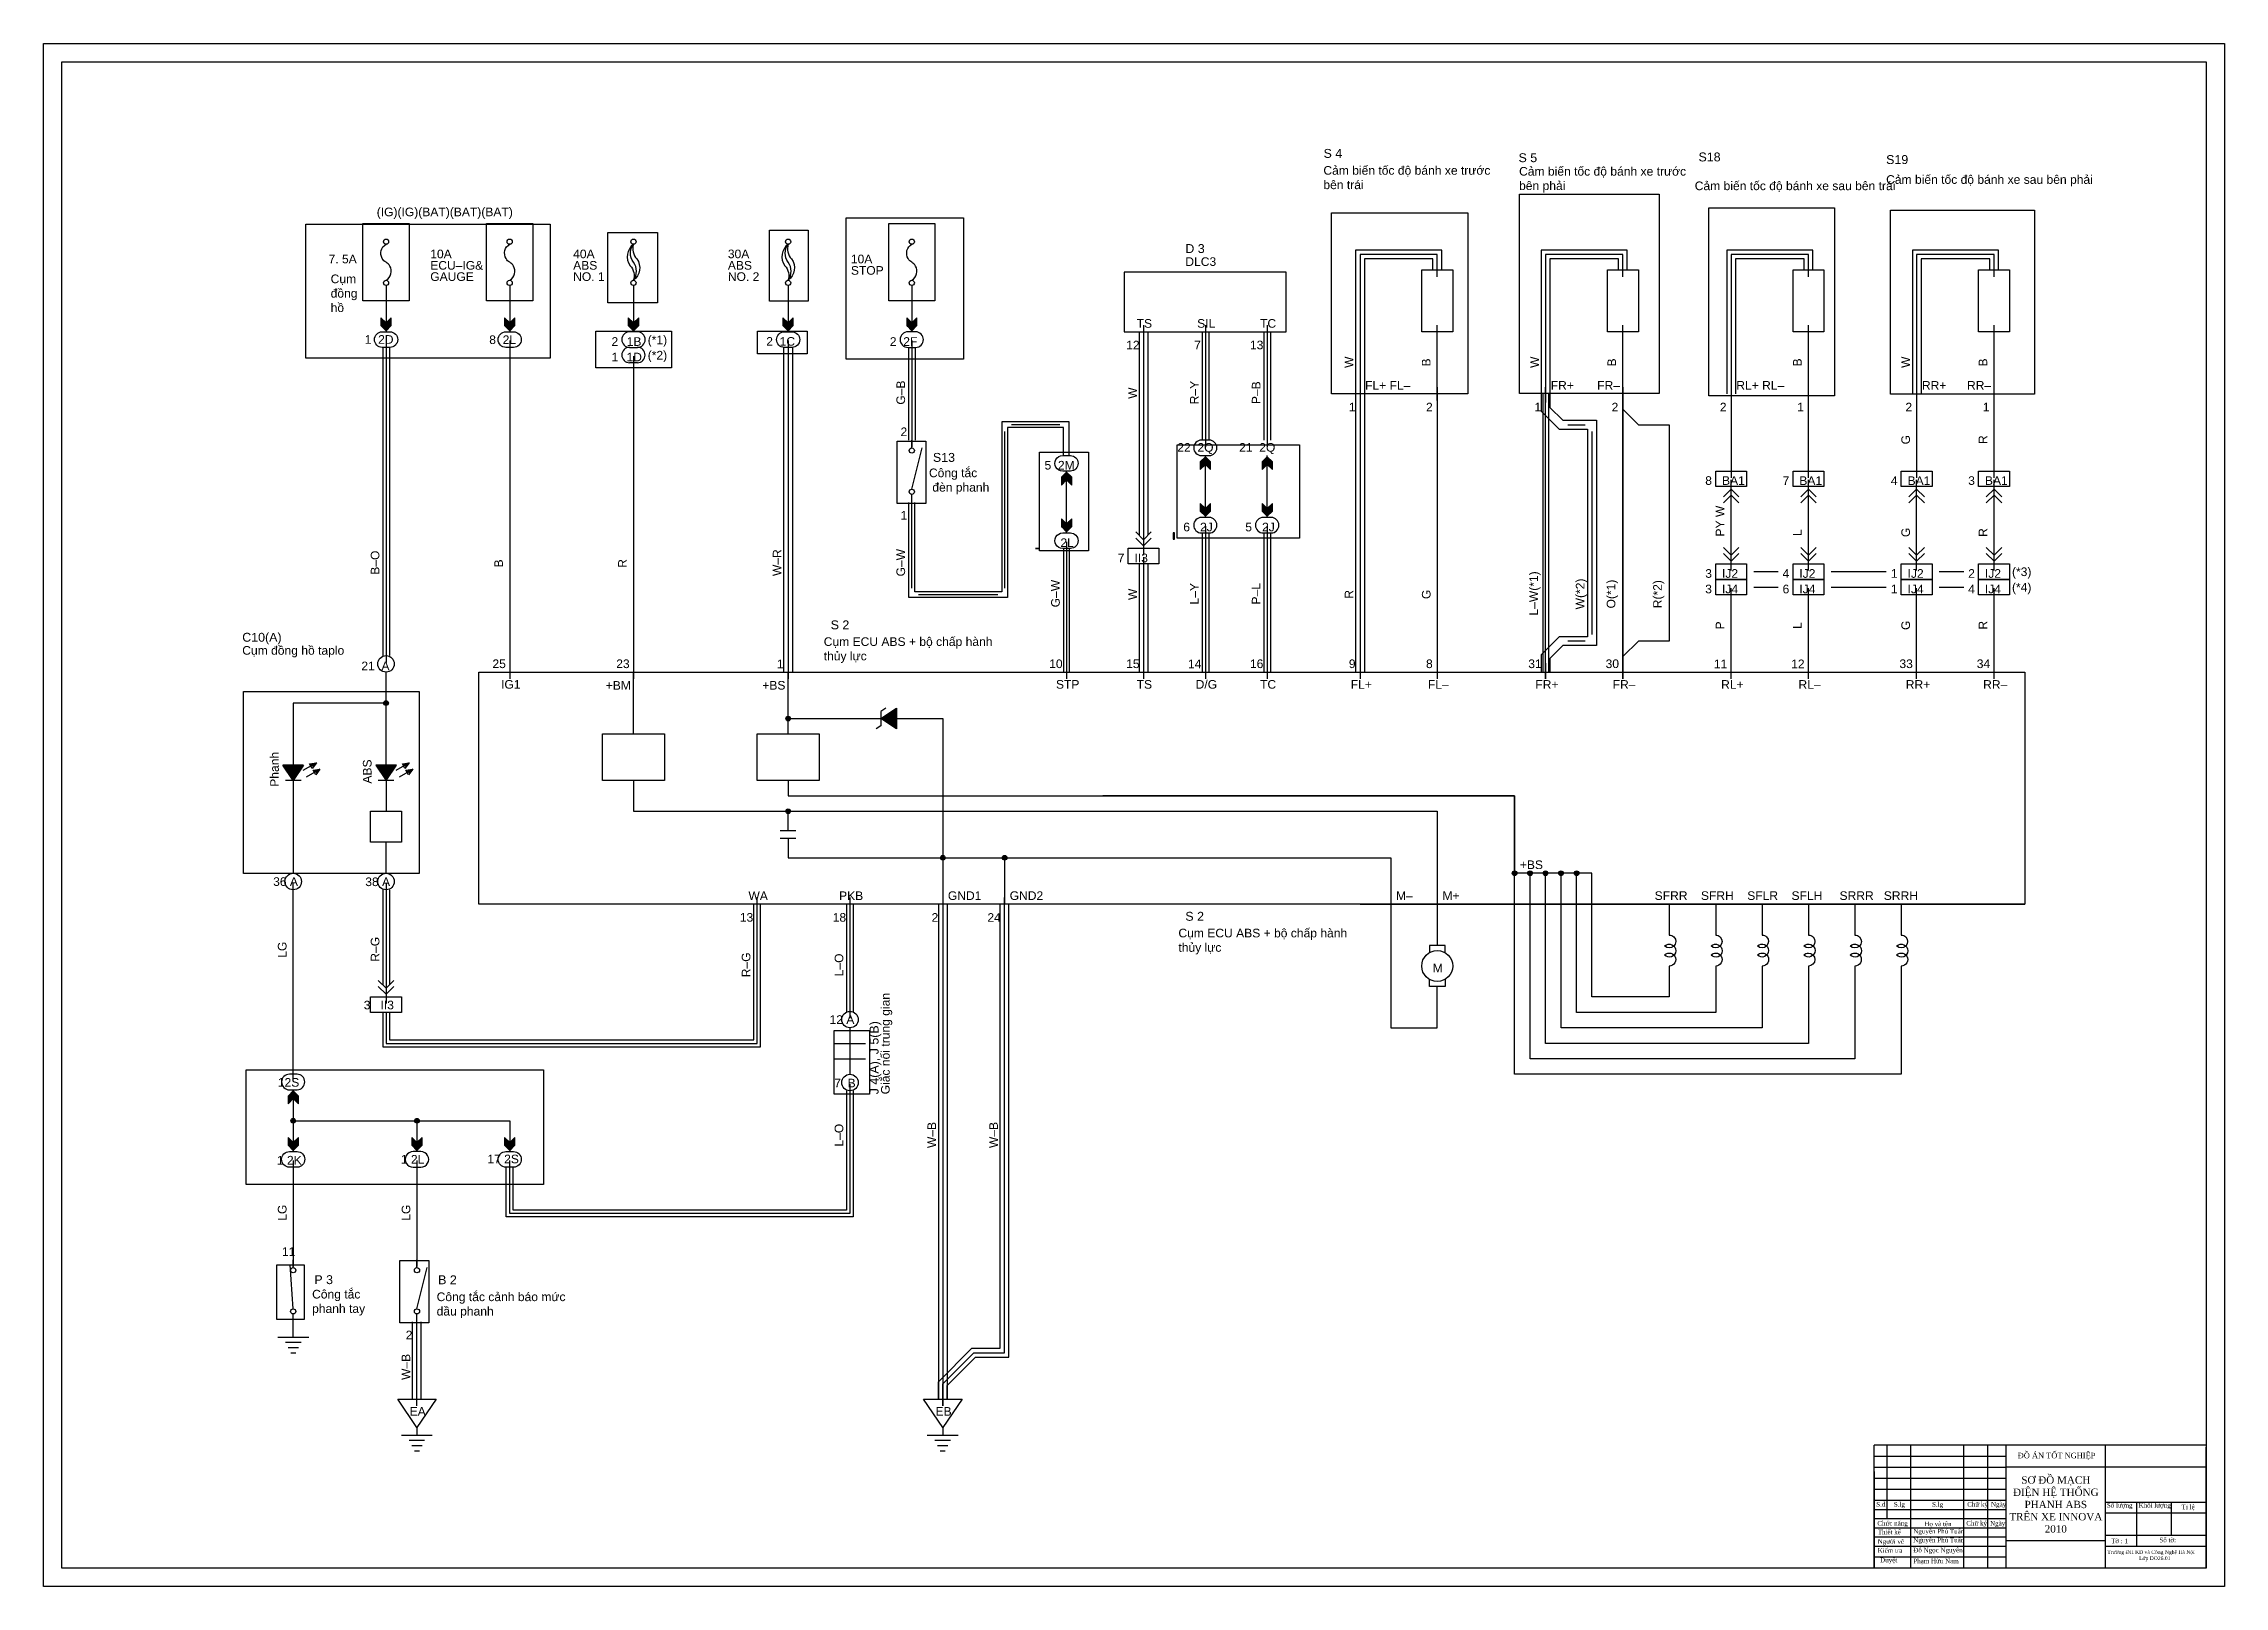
# Model space of a CAD drawing. Header units: millimetres. Extents: x 2941 to 39711, y -9887 to 8247.
# Drawn here: x 14961 to 26606, y 10 to 8247 of the extents above; entities that cross this region are included whole.
import ezdxf

# ---------------------------------------------------------------- set-up
doc = ezdxf.new("R2010")
doc.units = ezdxf.units.MM
doc.layers.add('AM_0', color=7, linetype='Continuous', lineweight=50)
doc.layers.add('PDF2_Geometry', color=7, linetype='Continuous', true_color=0x231f20)
doc.layers.add('PDF2_Text', color=7, linetype='Continuous', true_color=0x231f20)
doc.layers.add('PDF_Geometry', color=7, linetype='Continuous')
doc.layers.add('PDF_Text', color=7, linetype='Continuous')
doc.styles.add('PDF Arial', font='arial.ttf')
doc.styles.get("Standard").update_dxf_attribs({"font": 'arial.ttf'})

msp = doc.modelspace()

# ---------------------------------------------------------------- texts
at = {"layer": 'AM_0', "linetype": 'ByBlock', "lineweight": -2, "ltscale": 0.01, "attachment_point": 5}
for s, insert, char_height, width in [('{\\fTimes New Roman|b0|i0|c0|p18;ĐỒ ÁN \\fTimes New Roman|b0|i0|c163|p18;TỐT NGHIỆP}', (25710, 705), 29.38, 518.45), ('{\\fTimes New Roman|b0|i0|c0|p18;SƠ ĐỒ MẠCH ĐIỆN HỆ THỐNG PHANH ABS TRÊN XE INNOVA 2010}', (25706, 447), 39.18, 498.91)]:
    msp.add_mtext(s, dxfattribs=dict(at, insert=insert, char_height=char_height, width=width))
at = {"layer": 'AM_0', "linetype": 'ByBlock', "lineweight": -2, "ltscale": 0.01, "attachment_point": 1}
for s, width, insert, char_height in [('{\\fTimes New Roman|b0|i0|c0|p18;\\C7;S.d}', 52.43, (24747, 460), 24.48), ('{\\fTimes New Roman|b0|i0|c0|p18;\\C7;Chức năng}', 167.72, (24753, 359), 24.48), ('{\\fTimes New Roman|b0|i0|c0|p18;\\C7;S.lg}', 58.01, (24841, 460), 24.48), ('{\\fTimes New Roman|b0|i0|c0|p18;\\C7;Họ và tên}', 167.72, (25004, 356), 24.48), ('{\\fTimes New Roman|b0|i0|c0|p18;\\C7;S.lg}', 167.72, (25045, 460), 24.48), ('{\\fTimes New Roman|b0|i0|c0|p18;\\C7;Chữ ký}', 167.72, (25228, 359), 24.48), ('{\\fTimes New Roman|b0|i0|c0|p18;\\C7;Chữ ký}', 167.72, (25233, 460), 24.48), ('{\\fTimes New Roman|b0|i0|c0|p18;\\C7;Ngày}', 167.72, (25355, 359), 24.48), ('{\\fTimes New Roman|b0|i0|c0|p18;\\C7;Ngày}', 167.72, (25360, 460), 24.48), ('{\\fTimes New Roman|b0|i0|c0|p18;\\C7;Số lượng}', 167.72, (25979, 455), 24.48), ('{\\fTimes New Roman|b0|i0|c0|p18;\\C7;Khối lượng}', 167.72, (26148, 455), 24.48), ('{\\fTimes New Roman|b0|i0|c0|p18;\\C7;Tỉ lệ}', 167.72, (26378, 446), 24.48), ('{\\fTimes New Roman|b0|i0|c0|p18;\\C7;Thiết kế}', 167.72, (24755, 313), 24.48), ('{\\fTimes New Roman|b0|i0|c0|p18;\\C7;Người vẽ}', 167.72, (24755, 262), 24.48), ('{\\fTimes New Roman|b0|i0|c0|p18;\\C7;Nguyễn Phú Tuấn}', 285.88, (24945, 317), 24.48), ('{\\fTimes New Roman|b0|i0|c0|p18;\\C7;Nguyễn Phú Tuấn}', 285.88, (24945, 270), 24.48), ('{\\fTimes New Roman|b0|i0|c0|p18;\\C7;Tờ : 1}', 167.72, (26001, 265), 24.48), ('{\\fTimes New Roman|b0|i0|c0|p18;\\C7;Số tờ:}', 167.72, (26259, 270), 24.48), ('{\\fTimes New Roman|b0|i0|c0|p18;\\C7;Kiểm tra}', 167.72, (24755, 214), 24.48), ('{\\fTimes New Roman|b0|i0|c0|p18;\\C7;Duyệt}', 167.72, (24768, 163), 24.48), ('{\\fTimes New Roman|b0|i0|c0|p18;\\C7;Đỗ Ngọc Nguyên}', 285.88, (24945, 216), 24.48), ('{\\fTimes New Roman|b0|i0|c0|p18;\\C7;Phạm Hữu Nam}', 285.88, (24945, 158), 24.48), ('{\\fTimes New Roman|b0|i0|c0|p18;\\C7;Trường ĐH KD và Công Nghệ Hà Nội\\P\\pxqc;Lớp DO26.0\\fTimes New Roman|b0|i0|c163|p18;1\\H1.85758x; }', 506.83, (25981, 203), 19.59)]:
    msp.add_mtext_dynamic_manual_height_columns(s, width=width, gutter_width=122, heights=[0], dxfattribs=dict(at, insert=insert, char_height=char_height))
at = {"layer": 'PDF2_Text', "color": 7, "lineweight": -2, "ltscale": 0.01, "char_height": 46.15, "attachment_point": 7, "style": 'PDF Arial'}
for s, insert, width in [('Cảm biến tốc độ bánh xe trước bên trái', (21795, 7469), 992.44), ('Cảm biến tốc độ bánh xe trước bên phải', (22840, 7451), 905.95), ('Cảm biến tốc độ bánh xe sau bên trái', (23778, 7454), 1035.15), ('Cảm biến tốc độ bánh xe sau bên phải', (24800, 7484), 1172.29), ('Cụm ECU ABS + bộ chấp hành thủy lực', (19127, 4940), 927.69), ('Cụm ECU ABS + bộ chấp hành thủy lực', (21021, 3384), 927.69)]:
    msp.add_mtext(s, dxfattribs=dict(at, insert=insert, width=width))
at = {"layer": 'PDF2_Text', "color": 7, "lineweight": -2, "ltscale": 0.01, "attachment_point": 7, "style": 'PDF Arial'}
for s, insert, char_height in [('S 4', (21796, 7636), 47.5), ('S 5', (22837, 7613), 47.5), ('S18', (23798, 7617), 47.5), ('S19', (24800, 7603), 47.5), ('D 3', (21058, 7128), 47.5), ('DLC3', (21058, 7059), 46.1), ('TS', (20798, 6729), 46.1), ('SIL', (21121, 6729), 46.1), ('TC', (21457, 6729), 46.1), ('12', (20742, 6614), 46.1), ('7', (21105, 6614), 46.1), ('13', (21403, 6614), 46.1), ('FL+ FL–', (22018, 6399), 46.1), ('FR+', (23009, 6399), 46.1), ('FR–', (23257, 6399), 46.1), ('RL+ RL–', (24000, 6399), 46.1), ('RR+', (24991, 6399), 46.1), ('RR–', (25232, 6399), 46.1), ('1', (21931, 6283), 46.1), ('2', (22343, 6283), 46.1), ('1', (22922, 6283), 46.1), ('2', (23334, 6283), 46.1), ('2', (23912, 6283), 46.1), ('1', (24325, 6283), 46.1), ('2', (24903, 6283), 46.1), ('1', (25316, 6283), 46.1), ('22  2Q', (21015, 6055), 46.1), ('21  2Q', (21345, 6055), 46.1), ('8   BA1', (23834, 5890), 46.1), ('7   BA1', (24247, 5890), 46.1), ('4   BA1', (24825, 5890), 46.1), ('3   BA1', (25238, 5890), 46.1), ('6   2J', (21047, 5642), 46.1), ('5   2J', (21378, 5642), 46.1), ('7   II3', (20697, 5477), 46.1), ('3   IJ2', (23834, 5394), 46.1), ('3   IJ4', (23834, 5311), 46.1), ('4   IJ2', (24247, 5394), 46.1), ('6   IJ4', (24247, 5311), 46.1), ('1   IJ2', (24825, 5394), 46.1), ('1   IJ4', (24825, 5311), 46.1), ('4   IJ4', (25238, 5311), 46.1), ('2   IJ2', (25238, 5394), 46.1), ('(*3)', (25472, 5390), 46.1), ('(*4)', (25472, 5307), 46.1), ('S 2', (19164, 5119), 47.5), ('15', (20742, 4912), 46.1), ('14', (21072, 4912), 46.1), ('16', (21403, 4912), 46.1), ('9', (21931, 4912), 46.1), ('8', (22343, 4912), 46.1), ('31', (22889, 4912), 46.1), ('30', (23302, 4912), 46.1), ('11', (23880, 4912), 46.1), ('12', (24293, 4912), 46.1), ('33', (24871, 4912), 46.1), ('34', (25284, 4912), 46.1), ('TS', (20798, 4802), 46.1), ('D/G', (21113, 4802), 46.1), ('TC', (21457, 4802), 46.1), ('FL+', (21941, 4802), 46.1), ('FL–', (22353, 4802), 46.1), ('FR+', (22927, 4802), 46.1), ('FR–', (23340, 4802), 46.1), ('RL+', (23919, 4802), 46.1), ('RL–', (24332, 4802), 46.1), ('RR+', (24905, 4802), 46.1), ('RR–', (25318, 4802), 46.1), ('+BS', (22844, 3839), 46.1), ('S 2', (21058, 3563), 47.5), ('M–', (22183, 3674), 46.1), ('M+', (22431, 3674), 46.1), ('SFRR    SFRH    SFLR    SFLH', (23564, 3674), 46.15), ('SRRR   SRRH', (24551, 3674), 46.15), ('M', (22379, 3288), 46.1)]:
    msp.add_mtext(s, dxfattribs=dict(at, insert=insert, char_height=char_height))
at = {"layer": 'PDF2_Text', "color": 7, "lineweight": -2, "ltscale": 0.01, "char_height": 46.1, "attachment_point": 7, "rotation": 90, "style": 'PDF Arial'}
for s, insert in [('W', (21955, 6515)), ('B', (22367, 6523)), ('W', (22946, 6515)), ('B', (23358, 6523)), ('B', (24349, 6523)), ('W', (24927, 6515)), ('B', (25340, 6523)), ('W', (20799, 6350)), ('R–Y', (21129, 6321)), ('P–B', (21459, 6322)), ('G', (24928, 6107)), ('R', (25340, 6109)), ('PY W', (23936, 5615)), ('L', (24349, 5618)), ('G', (24928, 5612)), ('R', (25340, 5613)), ('L–Y', (21129, 5252)), ('P–L', (21459, 5252)), ('L–W(*1)', (22955, 5193)), ('W(*2)', (23203, 5226)), ('O(*1)', (23368, 5231)), ('R(*2)', (23616, 5232)), ('W', (20799, 5276)), ('R', (21955, 5283)), ('G', (22368, 5281)), ('P', (23936, 5119)), ('L', (24349, 5122)), ('G', (24928, 5116)), ('R', (25340, 5118))]:
    msp.add_mtext(s, dxfattribs=dict(at, insert=insert))
at = {"layer": 'PDF_Text', "color": 7, "lineweight": -2, "ltscale": 0.01, "attachment_point": 7, "style": 'PDF Arial'}
for s, insert, char_height in [('(IG)(IG)(BAT)(BAT)(BAT)', (16740, 7311), 46.15), ('7. 5A', (16483, 7073), 46.1), ('10A', (17026, 7100), 46.1), ('40A', (17789, 7100), 46.1), ('30A', (18615, 7100), 46.1), ('10A', (19272, 7073), 46.1), ('C{\\fArial|b0|i0|c163|p34;ụm \\Pđồng\\Phồ}', (16494, 6813), 46.15), ('GAUGE', (17026, 6979), 46.1), ('ECU–IG&', (17026, 7039), 46.1), ('ABS', (17789, 7039), 46.1), ('NO. 1', (17789, 6979), 46.1), ('ABS', (18615, 7039), 46.1), ('NO. 2', (18615, 6979), 46.1), ('STOP', (19272, 7012), 46.1), ('1  2D', (16676, 6644), 46.1), ('8  2L', (17341, 6642), 46.1), ('2', (17994, 6633), 46.1), ('1B', (18075, 6633), 46.1), ('(*1)', (18187, 6628), 46.1), ('2  1C', (18820, 6633), 46.1), ('2  2F', (19480, 6633), 46.1), ('1', (17994, 6550), 46.1), ('1D', (18074, 6550), 46.1), ('(*2)', (18187, 6546), 46.1), ('2', (19537, 6151), 46.1), ('S13', (19710, 6013), 47.5), ('5  2M', (20306, 5972), 46.1), ('1', (19537, 5705), 46.1), ('2L', (20391, 5559), 46.1), ('C10(A)', (16022, 5039), 47.5), ('21  A', (16658, 4901), 46.1), ('25', (17358, 4912), 46.1), ('23', (18019, 4912), 46.1), ('1', (18877, 4912), 46.1), ('10', (20331, 4912), 46.1), ('IG1', (17404, 4802), 46.1), ('+BM', (17963, 4797), 46.1), ('+BS', (18799, 4797), 46.1), ('STP', (20367, 4802), 46.1), ('36 A', (16187, 3749), 46.1), ('38 A', (16679, 3748), 46.1), ('WA', (18725, 3674), 46.1), ('PKB', (19209, 3674), 46.1), ('GND1', (19790, 3674), 46.1), ('GND2', (20120, 3674), 46.1), ('13', (18679, 3558), 46.1), ('18', (19175, 3558), 46.1), ('2', (19703, 3558), 46.1), ('24', (20001, 3558), 46.1), ('3   II3', (16671, 3090), 46.1), ('12 A', (19158, 3013), 46.1), ('12S', (16212, 2677), 46.1), ('7  B', (19183, 2674), 46.1), ('1 2K', (16207, 2262), 46.1), ('1 2L', (16869, 2267), 46.1), ('17 2S', (17331, 2268), 46.1), ('11', (16234, 1774), 46.1), ('P 3', (16407, 1623), 47.5), ('B 2', (17068, 1623), 47.5), ('2', (16895, 1329), 46.1), ('EA', (16916, 921), 46.1), ('EB', (19724, 921), 46.1)]:
    msp.add_mtext(s, dxfattribs=dict(at, insert=insert, char_height=char_height))
at = {"layer": 'PDF_Text', "color": 7, "lineweight": -2, "ltscale": 0.01, "attachment_point": 7, "rotation": 90, "style": 'PDF Arial'}
for s, insert, char_height in [('G–B', (19562, 6319), 46.1), ('B–O', (16755, 5411), 46.1), ('B', (17414, 5450), 46.1), ('R', (18075, 5448), 46.1), ('W–R', (18901, 5404), 46.1), ('G–W', (19562, 5402), 46.1), ('G–W', (20388, 5237), 46.1), ('ABS', (16713, 4296), 46.1), ('LG', (16259, 3366), 46.1), ('R–G', (16755, 3345), 46.1), ('R–G', (18736, 3262), 46.1), ('L–O', (19232, 3267), 46.1), ('J 4(A), J 5(B)', (19434, 2637), 47.46), ('L–O', (19232, 2358), 46.1), ('W–B', (19727, 2350), 46.1), ('W–B', (20057, 2350), 46.1), ('LG', (16259, 1962), 46.1), ('LG', (16920, 1962), 46.1), ('W–B', (16919, 1112), 46.1)]:
    msp.add_mtext(s, dxfattribs=dict(at, insert=insert, char_height=char_height))
at = {"layer": 'PDF_Text', "color": 7, "lineweight": -2, "ltscale": 0.01, "attachment_point": 7, "style": 'PDF Arial'}
for s, insert, char_height, width in [('Công tắc\\P đèn phanh', (19689, 5841), 46.1, 610.18), ('{\\fArial|b0|i0|c163|p34;Cụm đồng hồ taplo}', (16022, 4970), 46.15, 599.1), ('C{\\fArial|b0|i0|c163|p34;ông tắc\\Pphanh tay}', (16395, 1456), 46.15, 410.11), ('Công tắc cảnh báo mức dầu phanh', (17060, 1442), 46.15, 699.05)]:
    msp.add_mtext(s, dxfattribs=dict(at, insert=insert, char_height=char_height, width=width))
at = {"layer": 'PDF_Text', "color": 7, "lineweight": -2, "ltscale": 0.01, "attachment_point": 7, "rotation": 90, "style": 'PDF Arial'}
for s, insert, char_height, width in [('Phanh', (16218, 4279), 46.1, 353.44), ('Giắc nối trung gian', (19493, 2637), 46.15, 1041.1)]:
    msp.add_mtext(s, dxfattribs=dict(at, insert=insert, char_height=char_height, width=width))

# ---------------------------------------------------------------- linework, layer by layer
at = {"lineweight": -2, "ltscale": 0.01}
for p, q in [((21967, 6377), (21967, 4891)), ((22014, 6377), (22014, 4891))]:
    msp.add_line(p, q, dxfattribs=at)
at = {"color": 7, "lineweight": -2, "ltscale": 0.01}
for p, q in [((17285, 4891), (25541, 4891)), ((17285, 3652), (17285, 4891)), ((25541, 4891), (25541, 3652)), ((18937, 4313), (18937, 4230)), ((18937, 4230), (22816, 4230)), ((22816, 4230), (22816, 3817)), ((25541, 3652), (17285, 3652))]:
    msp.add_line(p, q, dxfattribs=at)
at = {"color": 0, "lineweight": -2, "ltscale": 0.01}
for points in [[(21838, 7344), (22566, 7344), (22566, 6377), (21838, 6377)], [(22842, 7443), (23588, 7443), (23588, 6379), (22842, 6379)], [(23853, 7370), (24525, 7370), (24525, 6367), (23853, 6367)], [(24824, 7357), (25593, 7357), (25593, 6375), (24824, 6375)], [(16361, 7282), (17667, 7282), (17667, 6568), (16361, 6568)], [(17975, 7238), (18239, 7238), (18239, 6863), (17975, 6863)], [(18838, 7250), (19044, 7250), (19044, 6871), (18838, 6871)], [(19246, 7317), (19874, 7317), (19874, 6561), (19246, 6561)], [(17910, 6711), (18314, 6711), (18314, 6515), (17910, 6515)], [(18774, 6711), (19039, 6711), (19039, 6591), (18774, 6591)], [(19519, 6124), (19673, 6124), (19673, 5792), (19519, 5792)], [(20279, 6065), (20540, 6065), (20540, 5539), (20279, 5539)], [(21015, 6105), (21667, 6105), (21667, 5606), (21015, 5606)], [(20993, 5600), (21000, 5600), (21000, 5634), (20993, 5634)], [(20258, 5551), (20279, 5551), (20279, 5551), (20258, 5551)], [(16029, 4787), (16966, 4787), (16966, 3816), (16029, 3816)], [(19183, 2978), (19372, 2978), (19372, 2637), (19183, 2637)], [(16043, 2768), (17630, 2768), (17630, 2156), (16043, 2156)], [(16864, 1750), (17019, 1750), (17019, 1417), (16864, 1417)], [(16206, 1727), (16352, 1727), (16352, 1434), (16206, 1434)]]:
    msp.add_lwpolyline(points, close=True, dxfattribs=at)
at = {"lineweight": -2, "ltscale": 0.01}
msp.add_lwpolyline([(20732, 6708), (21597, 6708), (21597, 7026), (20732, 7026)], close=True, dxfattribs=at)
at = {"layer": 'AM_0', "linetype": 'ByBlock', "lineweight": -2, "ltscale": 0.01}
for p, q in [((24736, 108), (24736, 764)), ((25970, 764), (24736, 764)), ((25970, 764), (24736, 764)), ((24736, 705), (25441, 705)), ((24804, 764), (24804, 372)), ((24931, 108), (24931, 764)), ((25215, 108), (25215, 764)), ((25343, 108), (25343, 764)), ((25441, 108), (25441, 764)), ((26508, 764), (25970, 764)), ((25970, 764), (25970, 637)), ((26508, 764), (25970, 764)), ((26508, 676), (26508, 754)), ((24736, 647), (25441, 647)), ((24736, 623), (24736, 108)), ((24736, 588), (25441, 588)), ((26508, 647), (25441, 647)), ((25970, 676), (25970, 500)), ((26508, 500), (26508, 676)), ((24736, 529), (25441, 529)), ((24736, 470), (25441, 470)), ((25441, 108), (25441, 500)), ((25970, 500), (25970, 108)), ((26508, 108), (26508, 500)), ((24736, 421), (25441, 421)), ((24736, 372), (25441, 372)), ((25970, 460), (26508, 460)), ((25970, 402), (26242, 402)), ((26136, 460), (26136, 225)), ((26242, 402), (26508, 402)), ((26322, 460), (26322, 284)), ((24736, 323), (25441, 323)), ((24736, 274), (25441, 274)), ((25441, 255), (25970, 255)), ((25970, 284), (26508, 284)), ((24736, 225), (25441, 225)), ((24736, 167), (25441, 167)), ((25970, 225), (26508, 225)), ((26508, 108), (24736, 108))]:
    msp.add_line(p, q, dxfattribs=at)
at = {"layer": 'AM_0', "lineweight": -2, "ltscale": 0.01}
for points in [[(14961, 10), (14961, 8247), (26606, 8247), (26606, 10), (14961, 10)], [(15059, 108), (15059, 8149), (26508, 8149), (26508, 108)]]:
    msp.add_lwpolyline(points, close=True, dxfattribs=at)
at = {"layer": 'PDF2_Geometry', "color": 7, "lineweight": -2, "ltscale": 0.01}
for points in [[(22427, 7038), (22427, 7144), (21967, 7144), (21967, 6377)], [(22403, 7038), (22403, 7121), (21991, 7121), (21991, 6378)], [(22403, 7038), (22403, 7121), (21991, 7121), (21991, 6378)], [(22368, 7121), (22026, 7121)], [(23418, 7038), (23418, 7144), (22958, 7144), (22958, 6377), (22958, 6285), (23054, 6189), (23206, 6189), (23206, 5079), (23054, 5079), (22958, 4983), (22958, 4891)], [(23394, 7038), (23394, 7121), (22981, 7121), (22981, 6378)], [(23394, 7038), (23394, 7121), (22981, 7121), (22981, 6378)], [(23359, 7121), (23017, 7121)], [(24409, 7038), (24409, 7144), (23949, 7144), (23949, 6377)], [(24385, 7038), (24385, 7121), (23972, 7121), (23972, 6378)], [(24385, 7038), (24385, 7121), (23972, 7121), (23972, 6378)], [(24349, 7121), (24008, 7121)], [(25400, 7038), (25400, 7144), (24940, 7144), (24940, 6377)], [(25376, 7038), (25376, 7121), (24963, 7121), (24963, 6378)], [(25376, 7038), (25376, 7121), (24963, 7121), (24963, 6378)], [(25340, 7121), (24999, 7121)], [(21991, 7085), (21991, 6342)], [(22380, 7038), (22380, 7097), (22014, 7097), (22014, 6377)], [(22403, 7002), (22403, 7085)], [(22981, 7085), (22981, 6342)], [(23371, 7038), (23371, 7097), (23005, 7097), (23005, 6377), (23005, 6304), (23074, 6236), (23253, 6236), (23253, 5033), (23074, 5033), (23005, 4964), (23005, 4891)], [(23394, 7002), (23394, 7085)], [(23972, 7085), (23972, 6342)], [(24362, 7038), (24362, 7097), (23996, 7097), (23996, 6377)], [(24385, 7002), (24385, 7085)], [(24963, 7085), (24963, 6342)], [(25353, 7038), (25353, 7097), (24987, 7097), (24987, 6377)], [(25376, 7002), (25376, 7085)], [(20811, 6708), (20811, 5622)], [(20834, 6743), (20834, 5516)], [(20858, 6708), (20858, 5622)], [(21147, 6708), (21147, 6130)], [(21165, 6743), (21165, 6094)], [(21165, 6708), (21165, 6130)], [(21183, 6708), (21183, 6130)], [(21477, 6708), (21477, 6130)], [(21495, 6743), (21495, 6094)], [(21495, 6708), (21495, 6130)], [(21513, 6708), (21513, 6130)], [(22403, 6342), (22403, 6743)], [(22403, 6378), (22403, 6707)], [(22403, 6395), (22403, 6690)], [(23394, 6342), (23394, 6743)], [(23394, 6378), (23394, 6707)], [(23394, 6395), (23394, 6690)], [(24385, 6342), (24385, 6743)], [(24385, 6378), (24385, 6707)], [(24385, 6395), (24385, 6690)], [(25376, 6342), (25376, 6743)], [(25376, 6378), (25376, 6707)], [(25376, 6395), (25376, 6690)], [(21991, 6413), (21991, 4855)], [(22403, 6413), (22403, 4855)], [(22981, 4938), (22981, 4855), (22981, 6413), (22981, 6331)], [(23394, 4938), (23394, 4855), (23394, 6413), (23394, 6331)], [(23972, 6413), (23972, 5929)], [(24385, 5929), (24385, 6413)], [(24963, 6413), (24963, 5929)], [(25376, 5929), (25376, 6413)], [(21991, 6359), (21991, 4909)], [(22403, 6359), (22403, 4909)], [(22966, 6375), (22966, 4894)], [(22997, 6375), (22997, 4894)], [(23394, 6359), (23394, 6295), (23477, 6212), (23642, 6212), (23642, 5056), (23477, 5056), (23394, 4974), (23394, 4909)], [(23394, 6359), (23394, 4909)], [(23972, 6359), (23972, 5982)], [(24385, 5982), (24385, 6359)], [(24963, 6359), (24963, 5982)], [(25376, 5982), (25376, 6359)], [(23100, 6212), (23193, 6212)], [(23229, 6176), (23229, 5092)], [(23513, 6212), (23606, 6212)], [(23642, 6176), (23642, 5092)], [(21165, 5999), (21192, 5972), (21192, 6013), (21165, 6041), (21137, 6013), (21137, 5972), (21165, 5999), (21165, 6001), (21190, 5976), (21190, 6015), (21187, 6017), (21187, 5980), (21184, 5983), (21184, 6020), (21181, 6023), (21181, 5986), (21178, 5988), (21178, 6026), (21176, 6028), (21176, 5991), (21173, 5994), (21173, 6031), (21170, 6034), (21170, 5997), (21167, 5999), (21167, 6037), (21165, 6039), (21165, 6002), (21162, 5998), (21162, 6037), (21159, 6034), (21159, 5995), (21156, 5993), (21156, 6031), (21154, 6028), (21154, 5990), (21151, 5987), (21151, 6026), (21148, 6023), (21148, 5984), (21145, 5982), (21145, 6020), (21143, 6017), (21143, 5979), (21140, 5976), (21140, 6015)], [(21165, 5717), (21165, 6047)], [(21495, 5999), (21523, 5972), (21523, 6013), (21495, 6041), (21468, 6013), (21468, 5972), (21495, 5999), (21495, 6001), (21520, 5976), (21520, 6015), (21517, 6017), (21517, 5980), (21514, 5983), (21514, 6020), (21512, 6023), (21512, 5986), (21509, 5988), (21509, 6026), (21506, 6028), (21506, 5991), (21503, 5994), (21503, 6031), (21501, 6034), (21501, 5997), (21498, 5999), (21498, 6037), (21495, 6039), (21495, 6002), (21492, 5998), (21492, 6037), (21490, 6034), (21490, 5995), (21487, 5993), (21487, 6031), (21484, 6028), (21484, 5990), (21481, 5987), (21481, 6026), (21479, 6023), (21479, 5984), (21476, 5982), (21476, 6020), (21473, 6017), (21473, 5979), (21470, 5976), (21470, 6015)], [(21495, 5717), (21495, 6047)], [(24014, 5827), (23972, 5868), (23931, 5827)], [(24014, 5794), (23972, 5835), (23931, 5794)], [(23972, 5433), (23972, 5918)], [(24055, 5882), (23972, 5882)], [(24427, 5827), (24385, 5868), (24344, 5827)], [(24427, 5794), (24385, 5835), (24344, 5794)], [(24385, 5433), (24385, 5918)], [(24468, 5882), (24385, 5882)], [(25005, 5827), (24963, 5868), (24922, 5827)], [(25005, 5794), (24963, 5835), (24922, 5794)], [(24963, 5433), (24963, 5918)], [(25046, 5882), (24963, 5882)], [(25417, 5827), (25376, 5868), (25335, 5827)], [(25417, 5794), (25376, 5835), (25335, 5794)], [(25376, 5433), (25376, 5918)], [(25459, 5882), (25376, 5882)], [(21165, 5764), (21137, 5792), (21137, 5751), (21165, 5723), (21192, 5751), (21192, 5792), (21165, 5764), (21165, 5763), (21140, 5788), (21140, 5749), (21143, 5746), (21143, 5784), (21145, 5781), (21145, 5744), (21148, 5741), (21148, 5778), (21151, 5775), (21151, 5738), (21154, 5735), (21154, 5773), (21156, 5770), (21156, 5733), (21159, 5730), (21159, 5767), (21162, 5764), (21162, 5727), (21165, 5724), (21165, 5762), (21167, 5766), (21167, 5727), (21170, 5730), (21170, 5768), (21173, 5771), (21173, 5733), (21176, 5735), (21176, 5774), (21178, 5777), (21178, 5738), (21181, 5741), (21181, 5779), (21184, 5782), (21184, 5744), (21187, 5746), (21187, 5785), (21190, 5788), (21190, 5749)], [(21495, 5764), (21468, 5792), (21468, 5751), (21495, 5723), (21523, 5751), (21523, 5792), (21495, 5764), (21495, 5763), (21470, 5788), (21470, 5749), (21473, 5746), (21473, 5784), (21476, 5781), (21476, 5744), (21479, 5741), (21479, 5778), (21481, 5775), (21481, 5738), (21484, 5735), (21484, 5773), (21487, 5770), (21487, 5733), (21490, 5730), (21490, 5767), (21492, 5764), (21492, 5727), (21495, 5724), (21495, 5762), (21498, 5766), (21498, 5727), (21501, 5730), (21501, 5768), (21503, 5771), (21503, 5733), (21506, 5735), (21506, 5774), (21509, 5777), (21509, 5738), (21512, 5741), (21512, 5779), (21514, 5782), (21514, 5744), (21517, 5746), (21517, 5785), (21520, 5788), (21520, 5749)], [(23972, 5542), (23972, 5809)], [(24385, 5542), (24385, 5809)], [(24963, 5542), (24963, 5809)], [(25376, 5542), (25376, 5809)], [(20793, 5640), (20834, 5598), (20876, 5640)], [(20876, 5607), (20834, 5565), (20793, 5607)], [(21147, 5634), (21147, 4891)], [(21165, 5670), (21165, 4855)], [(21165, 5634), (21165, 4891)], [(21183, 5634), (21183, 4891)], [(21477, 5634), (21477, 4891)], [(21495, 5670), (21495, 4855)], [(21495, 5634), (21495, 4891)], [(21513, 5634), (21513, 4891)], [(20752, 5552), (20834, 5552)], [(20834, 5505), (20834, 4855)], [(23931, 5557), (23972, 5516), (24014, 5557)], [(24014, 5524), (23972, 5483), (23931, 5524)], [(24344, 5557), (24385, 5516), (24427, 5557)], [(24427, 5524), (24385, 5483), (24344, 5524)], [(24922, 5557), (24963, 5516), (25005, 5557)], [(25005, 5524), (24963, 5483), (24922, 5524)], [(25335, 5557), (25376, 5516), (25417, 5557)], [(25417, 5524), (25376, 5483), (25335, 5524)], [(20811, 5469), (20811, 4891)], [(20858, 5469), (20858, 4891)], [(23890, 5469), (23972, 5469)], [(24093, 5428), (24223, 5428)], [(24303, 5469), (24385, 5469)], [(24506, 5428), (24801, 5428)], [(24881, 5469), (24963, 5469)], [(25084, 5428), (25214, 5428)], [(25294, 5469), (25376, 5469)], [(23972, 4855), (23972, 5340)], [(23972, 4909), (23972, 5286)], [(24093, 5345), (24223, 5345)], [(24385, 4855), (24385, 5340)], [(24385, 4909), (24385, 5286)], [(24506, 5345), (24801, 5345)], [(24963, 4855), (24963, 5340)], [(24963, 4909), (24963, 5286)], [(25084, 5345), (25214, 5345)], [(25376, 4855), (25376, 5340)], [(25376, 4909), (25376, 5286)], [(23193, 5056), (23100, 5056)], [(23606, 5056), (23513, 5056)], [(20601, 4148), (22403, 4148), (22403, 3432)], [(20588, 3900), (22156, 3900), (22156, 2992), (22403, 2992), (22403, 3212)], [(22813, 3809), (22813, 3826), (22819, 3826), (22819, 3809)], [(22896, 3809), (22896, 3826), (22902, 3826), (22902, 3809)], [(22978, 3809), (22978, 3826), (22985, 3826), (22985, 3809)], [(23061, 3809), (23061, 3826), (23067, 3826), (23067, 3809)], [(23143, 3809), (23143, 3826), (23150, 3826), (23150, 3809)], [(21991, 3652), (25541, 3652)], [(22445, 3394), (22445, 3432), (22362, 3432), (22362, 3394)], [(22445, 3250), (22445, 3212), (22362, 3212), (22362, 3250)]]:
    msp.add_lwpolyline(points, dxfattribs=at)
for points in [[(22321, 7038), (22486, 7038), (22486, 6708), (22321, 6708)], [(23312, 7038), (23477, 7038), (23477, 6708), (23312, 6708)], [(24303, 7038), (24468, 7038), (24468, 6708), (24303, 6708)], [(25294, 7038), (25459, 7038), (25459, 6708), (25294, 6708)], [(23890, 5964), (24055, 5964), (24055, 5882), (23890, 5882)], [(24303, 5964), (24468, 5964), (24468, 5882), (24303, 5882)], [(24881, 5964), (25046, 5964), (25046, 5882), (24881, 5882)], [(25294, 5964), (25459, 5964), (25459, 5882), (25294, 5882)], [(20752, 5552), (20917, 5552), (20917, 5469), (20752, 5469)], [(23890, 5469), (24055, 5469), (24055, 5386), (23890, 5386)], [(23890, 5386), (24055, 5386), (24055, 5304), (23890, 5304)], [(24303, 5469), (24468, 5469), (24468, 5386), (24303, 5386)], [(24303, 5386), (24468, 5386), (24468, 5304), (24303, 5304)], [(24881, 5469), (25046, 5469), (25046, 5386), (24881, 5386)], [(24881, 5386), (25046, 5386), (25046, 5304), (24881, 5304)], [(25294, 5469), (25459, 5469), (25459, 5386), (25294, 5386)], [(25294, 5386), (25459, 5386), (25459, 5304), (25294, 5304)]]:
    msp.add_lwpolyline(points, close=True, dxfattribs=at)
for points in [[(21185, 6130), (21144, 6130, 0.999962), (21144, 6047), (21185, 6047, 0.999777), (21185, 6130)], [(21185, 5717), (21144, 5717, 0.999962), (21144, 5634), (21185, 5634, 0.999777), (21185, 5717)], [(21516, 5717), (21474, 5717, 0.999962), (21474, 5634), (21516, 5634, 0.999927), (21516, 5717)], [(23618, 3429, -2.414786), (23617, 3380, -0.209902), (23642, 3391, -1.000081), (23642, 3322), (23642, 3157), (23229, 3157), (23229, 3817), (22816, 3817), (22816, 4230), (20618, 4230)], [(24881, 3652), (24881, 3570), (24881, 3487, -0.209937), (24905, 3477, -0.999899), (24856, 3429, -0.014709), (24857, 3429, -2.414309), (24856, 3380, -0.209902), (24881, 3391, -1.00004), (24881, 3322), (24881, 3157), (24881, 2744), (22816, 2744), (22816, 3817)], [(24633, 3652), (24633, 3570), (24633, 3487, -0.209937), (24658, 3477, -0.99997), (24608, 3429, -0.014709), (24609, 3429, -2.414786), (24608, 3380, -0.209902), (24633, 3391, -1.00004), (24633, 3322), (24633, 3157), (24633, 2827), (22899, 2827), (22899, 3817)], [(24385, 3652), (24385, 3570), (24385, 3487, -0.209726), (24410, 3477, -0.999772), (24361, 3429, -0.014709), (24361, 3429, -2.414309), (24361, 3380, -0.209831), (24385, 3391, -0.999859), (24385, 3322), (24385, 3157), (24385, 2909), (22981, 2909), (22981, 3817)], [(24138, 3652), (24138, 3570), (24138, 3487, -0.209831), (24162, 3477, -0.999899), (24113, 3429, -0.014709), (24113, 3429, -2.414304), (24113, 3380, -0.210008), (24138, 3391, -1.00004), (24138, 3322), (24138, 3157), (24138, 2992), (23064, 2992), (23064, 3817)], [(23890, 3652), (23890, 3570), (23890, 3487, -0.209937), (23914, 3477, -0.999899), (23865, 3429, -0.014709), (23866, 3429, -2.414309), (23865, 3380, -0.209902), (23890, 3391, -1.00004), (23890, 3322), (23890, 3157), (23890, 3074), (23147, 3074), (23147, 3817)], [(23642, 3652), (23642, 3570), (23642, 3487, -0.209937), (23667, 3477, -0.99997), (23617, 3429)]]:
    msp.add_lwpolyline(points, format="xyb", dxfattribs=at)
for centre, radius in [((22816, 3817), 12.4), ((22816, 3817), 9.27), ((22899, 3817), 12.4), ((22899, 3817), 9.28), ((22981, 3817), 12.4), ((22981, 3817), 9.27), ((23064, 3817), 12.4), ((23064, 3817), 9.27), ((23147, 3817), 12.4), ((23147, 3817), 9.28), ((22403, 3322), 82.6)]:
    msp.add_circle(centre, radius, dxfattribs=at)
msp.add_open_spline([(23618, 3429), (23618, 3429), (23618, 3429), (23617, 3429)], degree=3, dxfattribs=at)
at = {"layer": 'PDF_Geometry', "color": 7, "lineweight": -2, "ltscale": 0.01}
for points in [[(16666, 7286), (16914, 7286), (16914, 6873), (16666, 6873)], [(17327, 7286), (17574, 7286), (17574, 6873), (17327, 6873)], [(19474, 7286), (19721, 7286), (19721, 6873), (19474, 6873)], [(17946, 4561), (18276, 4561), (18276, 4313), (17946, 4313)], [(18772, 4561), (19102, 4561), (19102, 4313), (18772, 4313)], [(16707, 4148), (16872, 4148), (16872, 3983), (16707, 3983)], [(16707, 3157), (16872, 3157), (16872, 3074), (16707, 3074)], [(16852, 1010), (17058, 1010), (16955, 858)], [(19659, 1010), (19866, 1010), (19763, 858)]]:
    msp.add_lwpolyline(points, close=True, dxfattribs=at)
for points in [[(16790, 6983, 0.414173), (16810, 7059, 0.133685), (16790, 7079, -0.133317), (16770, 7099, -0.414146), (16790, 7176)], [(17450, 6983, 0.414173), (17470, 7059, 0.133501), (17450, 7079, -0.133284), (17431, 7099, -0.414222), (17450, 7176)], [(18111, 7176, 0.409106), (18093, 7061, -0.268404), (18111, 6983)], [(18937, 7176, 0.4091), (18919, 7061, -0.268316), (18937, 6983)], [(19597, 6983, 0.414173), (19617, 7059, 0.133501), (19597, 7079, -0.133284), (19578, 7099, -0.414222), (19597, 7176)], [(18132, 6708), (18090, 6708, 0.999927), (18090, 6625), (18132, 6625, 0.999962), (18132, 6708)], [(16976, 2331), (16934, 2331, 1.000103), (16934, 2248), (16976, 2248, 1.000103), (16976, 2331)]]:
    msp.add_lwpolyline(points, format="xyb", dxfattribs=at)
for points in [[(18111, 7079, -0.328442), (18111, 7176, 0.268423), (18129, 7097, -0.409), (18111, 6983, 0.328442)], [(18937, 7079, -0.328442), (18937, 7176, 0.268423), (18955, 7097, -0.409), (18937, 6983, 0.328442)], [(16769, 6708), (16810, 6708, -0.414225), (16852, 6666, -0.414186), (16810, 6625), (16769, 6625, -0.414137), (16728, 6666, -0.414176)], [(17512, 6666, -0.414186), (17471, 6625), (17430, 6625, -0.414097), (17388, 6666, -0.414137), (17430, 6708), (17471, 6708, -0.414225)], [(18999, 6666, -0.414186), (18957, 6625), (18916, 6625, -0.414186), (18875, 6666, -0.414225), (18916, 6708), (18957, 6708, -0.414225)], [(19659, 6666, 0.414225), (19618, 6708), (19577, 6708, 0.414176), (19535, 6666, 0.414137), (19577, 6625), (19618, 6625, 0.414186)], [(20444, 5964), (20403, 5964, -1.000103), (20403, 6047), (20444, 6047, -0.414186), (20485, 6006, -0.414186)], [(20485, 5593, -0.414186), (20444, 5551), (20403, 5551, -1.000103), (20403, 5634), (20444, 5634, -0.414186)], [(16356, 2703, 0.414186), (16315, 2744), (16274, 2744, 0.414274), (16232, 2703, 0.414225), (16274, 2661), (16315, 2661, 0.414137)], [(16356, 2290, -0.414186), (16315, 2248), (16274, 2248, -0.414274), (16232, 2290, -0.414274), (16274, 2331), (16315, 2331, -0.414186)], [(17512, 2290, -0.414274), (17471, 2248), (17430, 2248, -0.414186), (17388, 2290, -0.414186), (17430, 2331), (17471, 2331, -0.414274)]]:
    msp.add_lwpolyline(points, format="xyb", close=True, dxfattribs=at)
for points in [[(16790, 6955), (16790, 6708)], [(17450, 6955), (17450, 6708)], [(18111, 6955), (18111, 6708)], [(18937, 6955), (18937, 6708)], [(19597, 6955), (19597, 6708)], [(16790, 6755), (16762, 6783), (16762, 6741), (16790, 6714), (16817, 6741), (16817, 6783), (16790, 6755), (16790, 6754), (16765, 6779), (16765, 6740), (16768, 6737), (16768, 6774), (16770, 6772), (16770, 6734), (16773, 6732), (16773, 6769), (16776, 6766), (16776, 6729), (16779, 6726), (16779, 6763), (16781, 6761), (16781, 6723), (16784, 6721), (16784, 6758), (16787, 6755), (16787, 6718), (16790, 6715), (16790, 6752), (16793, 6757), (16793, 6718), (16795, 6721), (16795, 6759), (16798, 6762), (16798, 6723), (16801, 6726), (16801, 6765), (16804, 6768), (16804, 6729), (16806, 6732), (16806, 6770), (16809, 6773), (16809, 6734), (16812, 6737), (16812, 6776), (16815, 6779), (16815, 6740)], [(17450, 6755), (17423, 6783), (17423, 6741), (17450, 6714), (17478, 6741), (17478, 6783), (17450, 6755), (17450, 6754), (17426, 6779), (17426, 6740), (17428, 6737), (17428, 6774), (17431, 6772), (17431, 6734), (17434, 6732), (17434, 6769), (17437, 6766), (17437, 6729), (17439, 6726), (17439, 6763), (17442, 6761), (17442, 6723), (17445, 6721), (17445, 6758), (17448, 6755), (17448, 6718), (17450, 6715), (17450, 6752), (17453, 6757), (17453, 6718), (17456, 6721), (17456, 6759), (17459, 6762), (17459, 6723), (17461, 6726), (17461, 6765), (17464, 6768), (17464, 6729), (17467, 6732), (17467, 6770), (17470, 6773), (17470, 6734), (17472, 6737), (17472, 6776), (17475, 6779), (17475, 6740)], [(18111, 6755), (18083, 6783), (18083, 6741), (18111, 6714), (18139, 6741), (18139, 6783), (18111, 6755), (18111, 6754), (18086, 6779), (18086, 6740), (18089, 6737), (18089, 6774), (18092, 6772), (18092, 6734), (18094, 6732), (18094, 6769), (18097, 6766), (18097, 6729), (18100, 6726), (18100, 6763), (18103, 6761), (18103, 6723), (18105, 6721), (18105, 6758), (18108, 6755), (18108, 6718), (18111, 6715), (18111, 6752), (18114, 6757), (18114, 6718), (18116, 6721), (18116, 6759), (18119, 6762), (18119, 6723), (18122, 6726), (18122, 6765), (18125, 6768), (18125, 6729), (18127, 6732), (18127, 6770), (18130, 6773), (18130, 6734), (18133, 6737), (18133, 6776), (18136, 6779), (18136, 6740)], [(18937, 6755), (18909, 6783), (18909, 6741), (18937, 6714), (18964, 6741), (18964, 6783), (18937, 6755), (18937, 6754), (18912, 6779), (18912, 6740), (18915, 6737), (18915, 6774), (18917, 6772), (18917, 6734), (18920, 6732), (18920, 6769), (18923, 6766), (18923, 6729), (18926, 6726), (18926, 6763), (18929, 6761), (18929, 6723), (18931, 6721), (18931, 6758), (18934, 6755), (18934, 6718), (18937, 6715), (18937, 6752), (18940, 6757), (18940, 6718), (18942, 6721), (18942, 6759), (18945, 6762), (18945, 6723), (18948, 6726), (18948, 6765), (18951, 6768), (18951, 6729), (18953, 6732), (18953, 6770), (18956, 6773), (18956, 6734), (18959, 6737), (18959, 6776), (18962, 6779), (18962, 6740)], [(19597, 6755), (19570, 6783), (19570, 6741), (19597, 6714), (19625, 6741), (19625, 6783), (19597, 6755), (19597, 6754), (19573, 6779), (19573, 6740), (19575, 6737), (19575, 6774), (19578, 6772), (19578, 6734), (19581, 6732), (19581, 6769), (19584, 6766), (19584, 6729), (19586, 6726), (19586, 6763), (19589, 6761), (19589, 6723), (19592, 6721), (19592, 6758), (19595, 6755), (19595, 6718), (19597, 6715), (19597, 6752), (19600, 6757), (19600, 6718), (19603, 6721), (19603, 6759), (19606, 6762), (19606, 6723), (19608, 6726), (19608, 6765), (19611, 6768), (19611, 6729), (19614, 6732), (19614, 6770), (19617, 6773), (19617, 6734), (19619, 6737), (19619, 6776), (19622, 6779), (19622, 6740)], [(16790, 6661), (16790, 4943)], [(17450, 6661), (17450, 4855)], [(18937, 6661), (18937, 4855)], [(19597, 6661), (19597, 6094)], [(16772, 6625), (16772, 4979)], [(16790, 6625), (16790, 4979)], [(16808, 6625), (16808, 4979)], [(17450, 6607), (17450, 4909)], [(18132, 6542), (18090, 6542)], [(18111, 6578), (18111, 4855)], [(18111, 6525), (18111, 4909)], [(18913, 6625), (18913, 4891)], [(18937, 6625), (18937, 4891)], [(18960, 6625), (18960, 4891)], [(19579, 6625), (19579, 6130)], [(19597, 6625), (19597, 6130)], [(19615, 6625), (19615, 6130)], [(20408, 6050), (20408, 6197), (20108, 6197), (20108, 5289), (19582, 5289), (19582, 5796)], [(20438, 6050), (20438, 6227), (20078, 6227), (20078, 5319), (19613, 5319), (19613, 5796)], [(20093, 6176), (20093, 5340)], [(20387, 6212), (20129, 6212)], [(19597, 6088), (19597, 6130)], [(19597, 5868), (19652, 6088)], [(20423, 5917), (20451, 5889), (20451, 5931), (20423, 5958), (20396, 5931), (20396, 5889), (20423, 5917), (20423, 5918), (20448, 5893), (20448, 5932), (20445, 5935), (20445, 5898), (20442, 5900), (20442, 5937), (20440, 5940), (20440, 5903), (20437, 5906), (20437, 5943), (20434, 5946), (20434, 5909), (20431, 5911), (20431, 5948), (20429, 5951), (20429, 5914), (20426, 5917), (20426, 5954), (20423, 5957), (20423, 5920), (20420, 5915), (20420, 5954), (20418, 5951), (20418, 5913), (20415, 5910), (20415, 5948), (20412, 5946), (20412, 5907), (20409, 5904), (20409, 5943), (20407, 5940), (20407, 5902), (20404, 5899), (20404, 5937), (20401, 5935), (20401, 5896), (20398, 5893), (20398, 5932)], [(20423, 5634), (20423, 5964)], [(19597, 5799), (19597, 5841)], [(19597, 5340), (19597, 5835)], [(20423, 5682), (20396, 5709), (20396, 5668), (20423, 5640), (20451, 5668), (20451, 5709), (20423, 5682), (20423, 5680), (20398, 5705), (20398, 5666), (20401, 5664), (20401, 5701), (20404, 5698), (20404, 5661), (20407, 5658), (20407, 5695), (20409, 5693), (20409, 5655), (20412, 5653), (20412, 5690), (20415, 5687), (20415, 5650), (20418, 5647), (20418, 5684), (20420, 5682), (20420, 5644), (20423, 5642), (20423, 5679), (20426, 5683), (20426, 5644), (20429, 5647), (20429, 5686), (20431, 5689), (20431, 5650), (20434, 5653), (20434, 5691), (20437, 5694), (20437, 5655), (20440, 5658), (20440, 5697), (20442, 5700), (20442, 5661), (20445, 5664), (20445, 5702), (20448, 5705), (20448, 5666)], [(20408, 5549), (20408, 4894)], [(20423, 5587), (20423, 4855)], [(20438, 5549), (20438, 4894)], [(20057, 5304), (19633, 5304)], [(16790, 4395), (16790, 4891)], [(18111, 4561), (18111, 4891)], [(18937, 4561), (18937, 4891)], [(16790, 4726), (16294, 4726), (16294, 3817)], [(16787, 4717), (16787, 4734), (16793, 4734), (16793, 4717)], [(19458, 4698), (19432, 4681), (19432, 4605), (19407, 4588)], [(19432, 4643), (19515, 4698), (19515, 4588), (19432, 4643), (19435, 4643), (19437, 4641), (19437, 4645), (19440, 4647), (19440, 4639), (19443, 4638), (19443, 4649), (19446, 4650), (19446, 4636), (19448, 4634), (19448, 4652), (19451, 4654), (19451, 4632), (19454, 4630), (19454, 4656), (19457, 4658), (19457, 4628), (19459, 4627), (19459, 4660), (19462, 4662), (19462, 4625), (19465, 4623), (19465, 4663), (19468, 4665), (19468, 4621), (19470, 4619), (19470, 4667), (19473, 4669), (19473, 4617), (19476, 4616), (19476, 4671), (19479, 4672), (19479, 4614), (19481, 4612), (19481, 4674), (19484, 4676), (19484, 4610), (19487, 4608), (19487, 4678), (19490, 4680), (19490, 4606), (19493, 4605), (19493, 4682), (19495, 4683), (19495, 4603), (19498, 4601), (19498, 4685), (19501, 4687), (19501, 4599), (19504, 4597), (19504, 4689), (19506, 4691), (19506, 4595), (19509, 4594), (19509, 4693), (19512, 4694), (19512, 4592), (19513, 4591), (19513, 4696), (19515, 4698)], [(18934, 4634), (18934, 4652), (18940, 4652), (18940, 4634)], [(18937, 4643), (19763, 4643), (19763, 3900), (19763, 3652)], [(16294, 4313), (16239, 4395), (16349, 4395), (16294, 4313), (16294, 4315), (16296, 4318), (16292, 4318), (16291, 4321), (16298, 4321), (16300, 4324), (16289, 4324), (16287, 4326), (16302, 4326), (16303, 4329), (16285, 4329), (16283, 4332), (16305, 4332), (16307, 4335), (16281, 4335), (16280, 4337), (16309, 4337), (16311, 4340), (16278, 4340), (16276, 4343), (16313, 4343), (16314, 4346), (16274, 4346), (16272, 4348), (16316, 4348), (16318, 4351), (16270, 4351), (16269, 4354), (16320, 4354), (16322, 4357), (16267, 4357), (16265, 4359), (16324, 4359), (16325, 4362), (16263, 4362), (16261, 4365), (16327, 4365), (16329, 4368), (16259, 4368), (16258, 4370), (16331, 4370), (16333, 4373), (16256, 4373), (16254, 4376), (16335, 4376), (16336, 4379), (16252, 4379), (16250, 4381), (16338, 4381), (16340, 4384), (16248, 4384), (16247, 4387), (16342, 4387), (16344, 4390), (16245, 4390), (16243, 4392), (16346, 4392), (16347, 4394), (16242, 4394), (16239, 4395)], [(16336, 4313), (16253, 4313)], [(16418, 4407), (16346, 4365)], [(16366, 4332), (16437, 4373), (16415, 4343), (16401, 4368), (16437, 4373), (16425, 4366), (16415, 4353), (16409, 4364), (16425, 4366), (16419, 4362), (16416, 4358), (16414, 4362), (16419, 4362)], [(16418, 4407), (16395, 4377), (16381, 4402), (16418, 4407), (16406, 4400), (16396, 4387), (16390, 4398), (16406, 4400), (16399, 4396), (16396, 4392), (16394, 4395), (16399, 4396)], [(16735, 4395), (16737, 4394), (16842, 4394), (16841, 4392), (16738, 4392), (16740, 4390), (16839, 4390), (16837, 4387), (16742, 4387), (16744, 4384), (16836, 4384), (16834, 4381), (16746, 4381), (16748, 4379), (16832, 4379), (16830, 4376), (16749, 4376), (16751, 4373), (16828, 4373), (16826, 4370), (16753, 4370), (16755, 4368), (16825, 4368), (16823, 4365), (16757, 4365), (16759, 4362), (16821, 4362), (16819, 4359), (16760, 4359), (16762, 4357), (16817, 4357), (16815, 4354), (16764, 4354), (16766, 4351), (16814, 4351), (16812, 4348), (16768, 4348), (16770, 4346), (16810, 4346), (16808, 4343), (16771, 4343), (16773, 4340), (16806, 4340), (16804, 4337), (16775, 4337), (16777, 4335), (16803, 4335), (16801, 4332), (16779, 4332), (16781, 4329), (16799, 4329), (16797, 4326), (16782, 4326), (16784, 4324), (16795, 4324), (16793, 4321), (16786, 4321), (16788, 4318), (16792, 4318), (16790, 4315), (16790, 4313), (16845, 4395), (16735, 4395), (16790, 4313), (16790, 4148)], [(16831, 4313), (16748, 4313)], [(16913, 4407), (16842, 4365)], [(16861, 4332), (16933, 4373), (16910, 4343), (16896, 4368), (16933, 4373), (16920, 4366), (16911, 4353), (16905, 4364), (16920, 4366), (16914, 4362), (16911, 4358), (16909, 4362), (16914, 4362)], [(16913, 4407), (16891, 4377), (16877, 4402), (16913, 4407), (16901, 4400), (16891, 4387), (16885, 4398), (16901, 4400), (16895, 4396), (16892, 4392), (16890, 4395), (16895, 4396)], [(18111, 4313), (18111, 4148), (20603, 4148)], [(18937, 4313), (18937, 4230), (20619, 4230)], [(18934, 4139), (18934, 4156), (18940, 4156), (18940, 4139)], [(18937, 4044), (18937, 4148)], [(16790, 3817), (16790, 3983)], [(18978, 4044), (18895, 4044)], [(18978, 4003), (18895, 4003)], [(18937, 4003), (18937, 3900), (20590, 3900)], [(19759, 3891), (19759, 3909), (19766, 3909), (19766, 3891)], [(20090, 3891), (20090, 3909), (20096, 3909), (20096, 3891)], [(20093, 3900), (20093, 3652)], [(16294, 2708), (16294, 3765)], [(16772, 3729), (16772, 3221)], [(16790, 3765), (16790, 3121)], [(16790, 3729), (16790, 3204)], [(16808, 3729), (16808, 3221)], [(16294, 2762), (16294, 3711)], [(16772, 3074), (16772, 2891), (18790, 2891), (18790, 3652)], [(16790, 3074), (16790, 2909), (18772, 2909), (18772, 3652)], [(16808, 3074), (16808, 2927), (18754, 2927), (18754, 3652)], [(18772, 2945), (18772, 3688)], [(19249, 3652), (19249, 3080)], [(19267, 3688), (19267, 3044)], [(19267, 3652), (19267, 3080)], [(19285, 3652), (19285, 3080)], [(19739, 3652), (19739, 1010), (19739, 1102), (19918, 1281), (20069, 1281), (20069, 3652)], [(19763, 3688), (19763, 974), (19763, 1057)], [(19763, 3652), (19763, 1010), (19763, 1092), (19928, 1257), (20093, 1257), (20093, 3652)], [(19786, 3652), (19786, 1010), (19786, 1083), (19937, 1234), (20116, 1234), (20116, 3652)], [(20093, 1293), (20093, 3688)], [(16707, 3157), (16790, 3157)], [(16748, 3245), (16790, 3204), (16831, 3245)], [(16831, 3212), (16790, 3171), (16748, 3212)], [(19267, 2992), (19267, 2744)], [(16826, 2909), (18736, 2909)], [(19184, 2909), (19350, 2909)], [(19184, 2826), (19350, 2826)], [(19267, 2692), (19267, 2036)], [(16294, 2614), (16322, 2586), (16322, 2627), (16294, 2655), (16267, 2627), (16267, 2586), (16294, 2614), (16294, 2615), (16319, 2590), (16319, 2629), (16316, 2632), (16316, 2594), (16314, 2597), (16314, 2634), (16311, 2637), (16311, 2600), (16308, 2603), (16308, 2640), (16305, 2643), (16305, 2605), (16303, 2608), (16303, 2645), (16300, 2648), (16300, 2611), (16297, 2614), (16297, 2651), (16294, 2654), (16294, 2616), (16292, 2612), (16292, 2651), (16289, 2648), (16289, 2610), (16286, 2607), (16286, 2645), (16283, 2643), (16283, 2604), (16281, 2601), (16281, 2640), (16278, 2637), (16278, 2599), (16275, 2596), (16275, 2634), (16272, 2632), (16272, 2593), (16270, 2590), (16270, 2629)], [(16294, 2661), (16294, 2496), (17450, 2496), (17450, 2331)], [(19285, 2656), (19285, 1983), (17432, 1983), (17432, 2248)], [(19267, 2656), (19267, 2001), (17450, 2001), (17450, 2248)], [(19249, 2656), (19249, 2019), (17468, 2019), (17468, 2248)], [(16291, 2487), (16291, 2505), (16297, 2505), (16297, 2487)], [(16294, 2496), (16294, 2331)], [(16952, 2487), (16952, 2505), (16958, 2505), (16958, 2487)], [(16955, 2496), (16955, 2331)], [(16294, 2379), (16267, 2406), (16267, 2365), (16294, 2337), (16322, 2365), (16322, 2406), (16294, 2379), (16294, 2377), (16270, 2402), (16270, 2363), (16272, 2361), (16272, 2398), (16275, 2395), (16275, 2358), (16278, 2355), (16278, 2392), (16281, 2390), (16281, 2352), (16283, 2350), (16283, 2387), (16286, 2384), (16286, 2347), (16289, 2344), (16289, 2381), (16292, 2379), (16292, 2341), (16294, 2339), (16294, 2376), (16297, 2380), (16297, 2341), (16300, 2344), (16300, 2383), (16303, 2385), (16303, 2347), (16305, 2350), (16305, 2388), (16308, 2391), (16308, 2352), (16311, 2355), (16311, 2394), (16314, 2396), (16314, 2358), (16316, 2361), (16316, 2399), (16319, 2402), (16319, 2363)], [(16955, 2379), (16927, 2406), (16927, 2365), (16955, 2337), (16982, 2365), (16982, 2406), (16955, 2379), (16955, 2377), (16930, 2402), (16930, 2363), (16933, 2361), (16933, 2398), (16936, 2395), (16936, 2358), (16938, 2355), (16938, 2392), (16941, 2390), (16941, 2352), (16944, 2350), (16944, 2387), (16947, 2384), (16947, 2347), (16949, 2344), (16949, 2381), (16952, 2379), (16952, 2341), (16955, 2339), (16955, 2376), (16958, 2380), (16958, 2341), (16960, 2344), (16960, 2383), (16963, 2385), (16963, 2347), (16966, 2350), (16966, 2388), (16969, 2391), (16969, 2352), (16971, 2355), (16971, 2394), (16974, 2396), (16974, 2358), (16977, 2361), (16977, 2399), (16980, 2402), (16980, 2363)], [(17450, 2379), (17423, 2406), (17423, 2365), (17450, 2337), (17478, 2365), (17478, 2406), (17450, 2379), (17450, 2377), (17426, 2402), (17426, 2363), (17428, 2361), (17428, 2398), (17431, 2395), (17431, 2358), (17434, 2355), (17434, 2392), (17437, 2390), (17437, 2352), (17439, 2350), (17439, 2387), (17442, 2384), (17442, 2347), (17445, 2344), (17445, 2381), (17448, 2379), (17448, 2341), (17450, 2339), (17450, 2376), (17453, 2380), (17453, 2341), (17456, 2344), (17456, 2383), (17459, 2385), (17459, 2347), (17461, 2350), (17461, 2388), (17464, 2391), (17464, 2352), (17467, 2355), (17467, 2394), (17470, 2396), (17470, 2358), (17472, 2361), (17472, 2399), (17475, 2402), (17475, 2363)], [(16294, 2284), (16294, 1717)], [(16294, 2231), (16294, 1771)], [(16955, 2284), (16955, 1717)], [(16955, 2231), (16955, 1771)], [(17450, 2036), (17450, 2284)], [(19231, 2001), (17486, 2001)], [(16294, 1712), (16294, 1753)], [(16955, 1712), (16955, 1753)], [(16294, 1491), (16278, 1726)], [(16955, 1491), (17010, 1712)], [(16294, 1340), (16294, 1423), (16294, 1464)], [(16932, 1010), (16932, 1423)], [(16955, 1423), (16955, 1464)], [(16955, 974), (16955, 1458)], [(16955, 1010), (16955, 1423)], [(16978, 1010), (16978, 1423)], [(16212, 1340), (16377, 1340)], [(16253, 1313), (16336, 1313)], [(16267, 1285), (16322, 1285)], [(16281, 1257), (16308, 1257)], [(19963, 1257), (20057, 1257)], [(16872, 817), (17037, 817)], [(16955, 858), (16955, 817)], [(19680, 817), (19845, 817)], [(19763, 858), (19763, 817)], [(16914, 790), (16996, 790)], [(16927, 762), (16982, 762)], [(16941, 734), (16969, 734)], [(19721, 790), (19804, 790)], [(19735, 762), (19790, 762)], [(19749, 734), (19776, 734)]]:
    msp.add_lwpolyline(points, dxfattribs=at)
for centre, radius in [((16790, 7189), 13.8), ((17450, 7189), 13.8), ((18111, 7189), 13.8), ((18937, 7189), 13.8), ((19597, 7189), 13.8), ((16790, 6969), 13.8), ((17450, 6969), 13.8), ((18111, 6969), 13.8), ((18937, 6969), 13.8), ((19597, 6969), 13.8), ((19597, 6074), 13.8), ((19597, 5854), 13.8), ((16790, 4935), 44), ((16790, 4726), 12.4), ((16790, 4726), 9.28), ((18937, 4643), 12.4), ((18937, 4643), 9.27), ((18937, 4148), 12.4), ((18937, 4148), 9.27), ((19763, 3900), 12.4), ((19763, 3900), 9.28), ((20093, 3900), 12.4), ((20093, 3900), 9.28), ((16294, 3773), 44), ((16790, 3773), 44), ((19267, 3036), 44), ((19267, 2700), 44), ((16294, 2496), 12.4), ((16294, 2496), 9.28), ((16955, 2496), 12.4), ((16955, 2496), 9.28), ((16294, 1698), 13.8), ((16955, 1698), 13.8), ((16294, 1478), 13.8), ((16955, 1478), 13.8)]:
    msp.add_circle(centre, radius, dxfattribs=at)
for centre, start, end in [((18090, 6584), 89.9941, 180.0059), ((18090, 6584), 179.9941, 270.0059), ((18132, 6584), 0.0056, 90.0079), ((18132, 6584), 269.9921, 359.9944)]:
    msp.add_arc(centre, 41.3, start, end, dxfattribs=at)

msp.set_redraw_order([(e.dxf.handle, doc.entitydb.next_handle()) for e in msp.query("TEXT MTEXT ATTDEF DIMENSION ARC_DIMENSION")])  # texts and dimensions are drawn at this point

doc.saveas('drawing.dxf')
